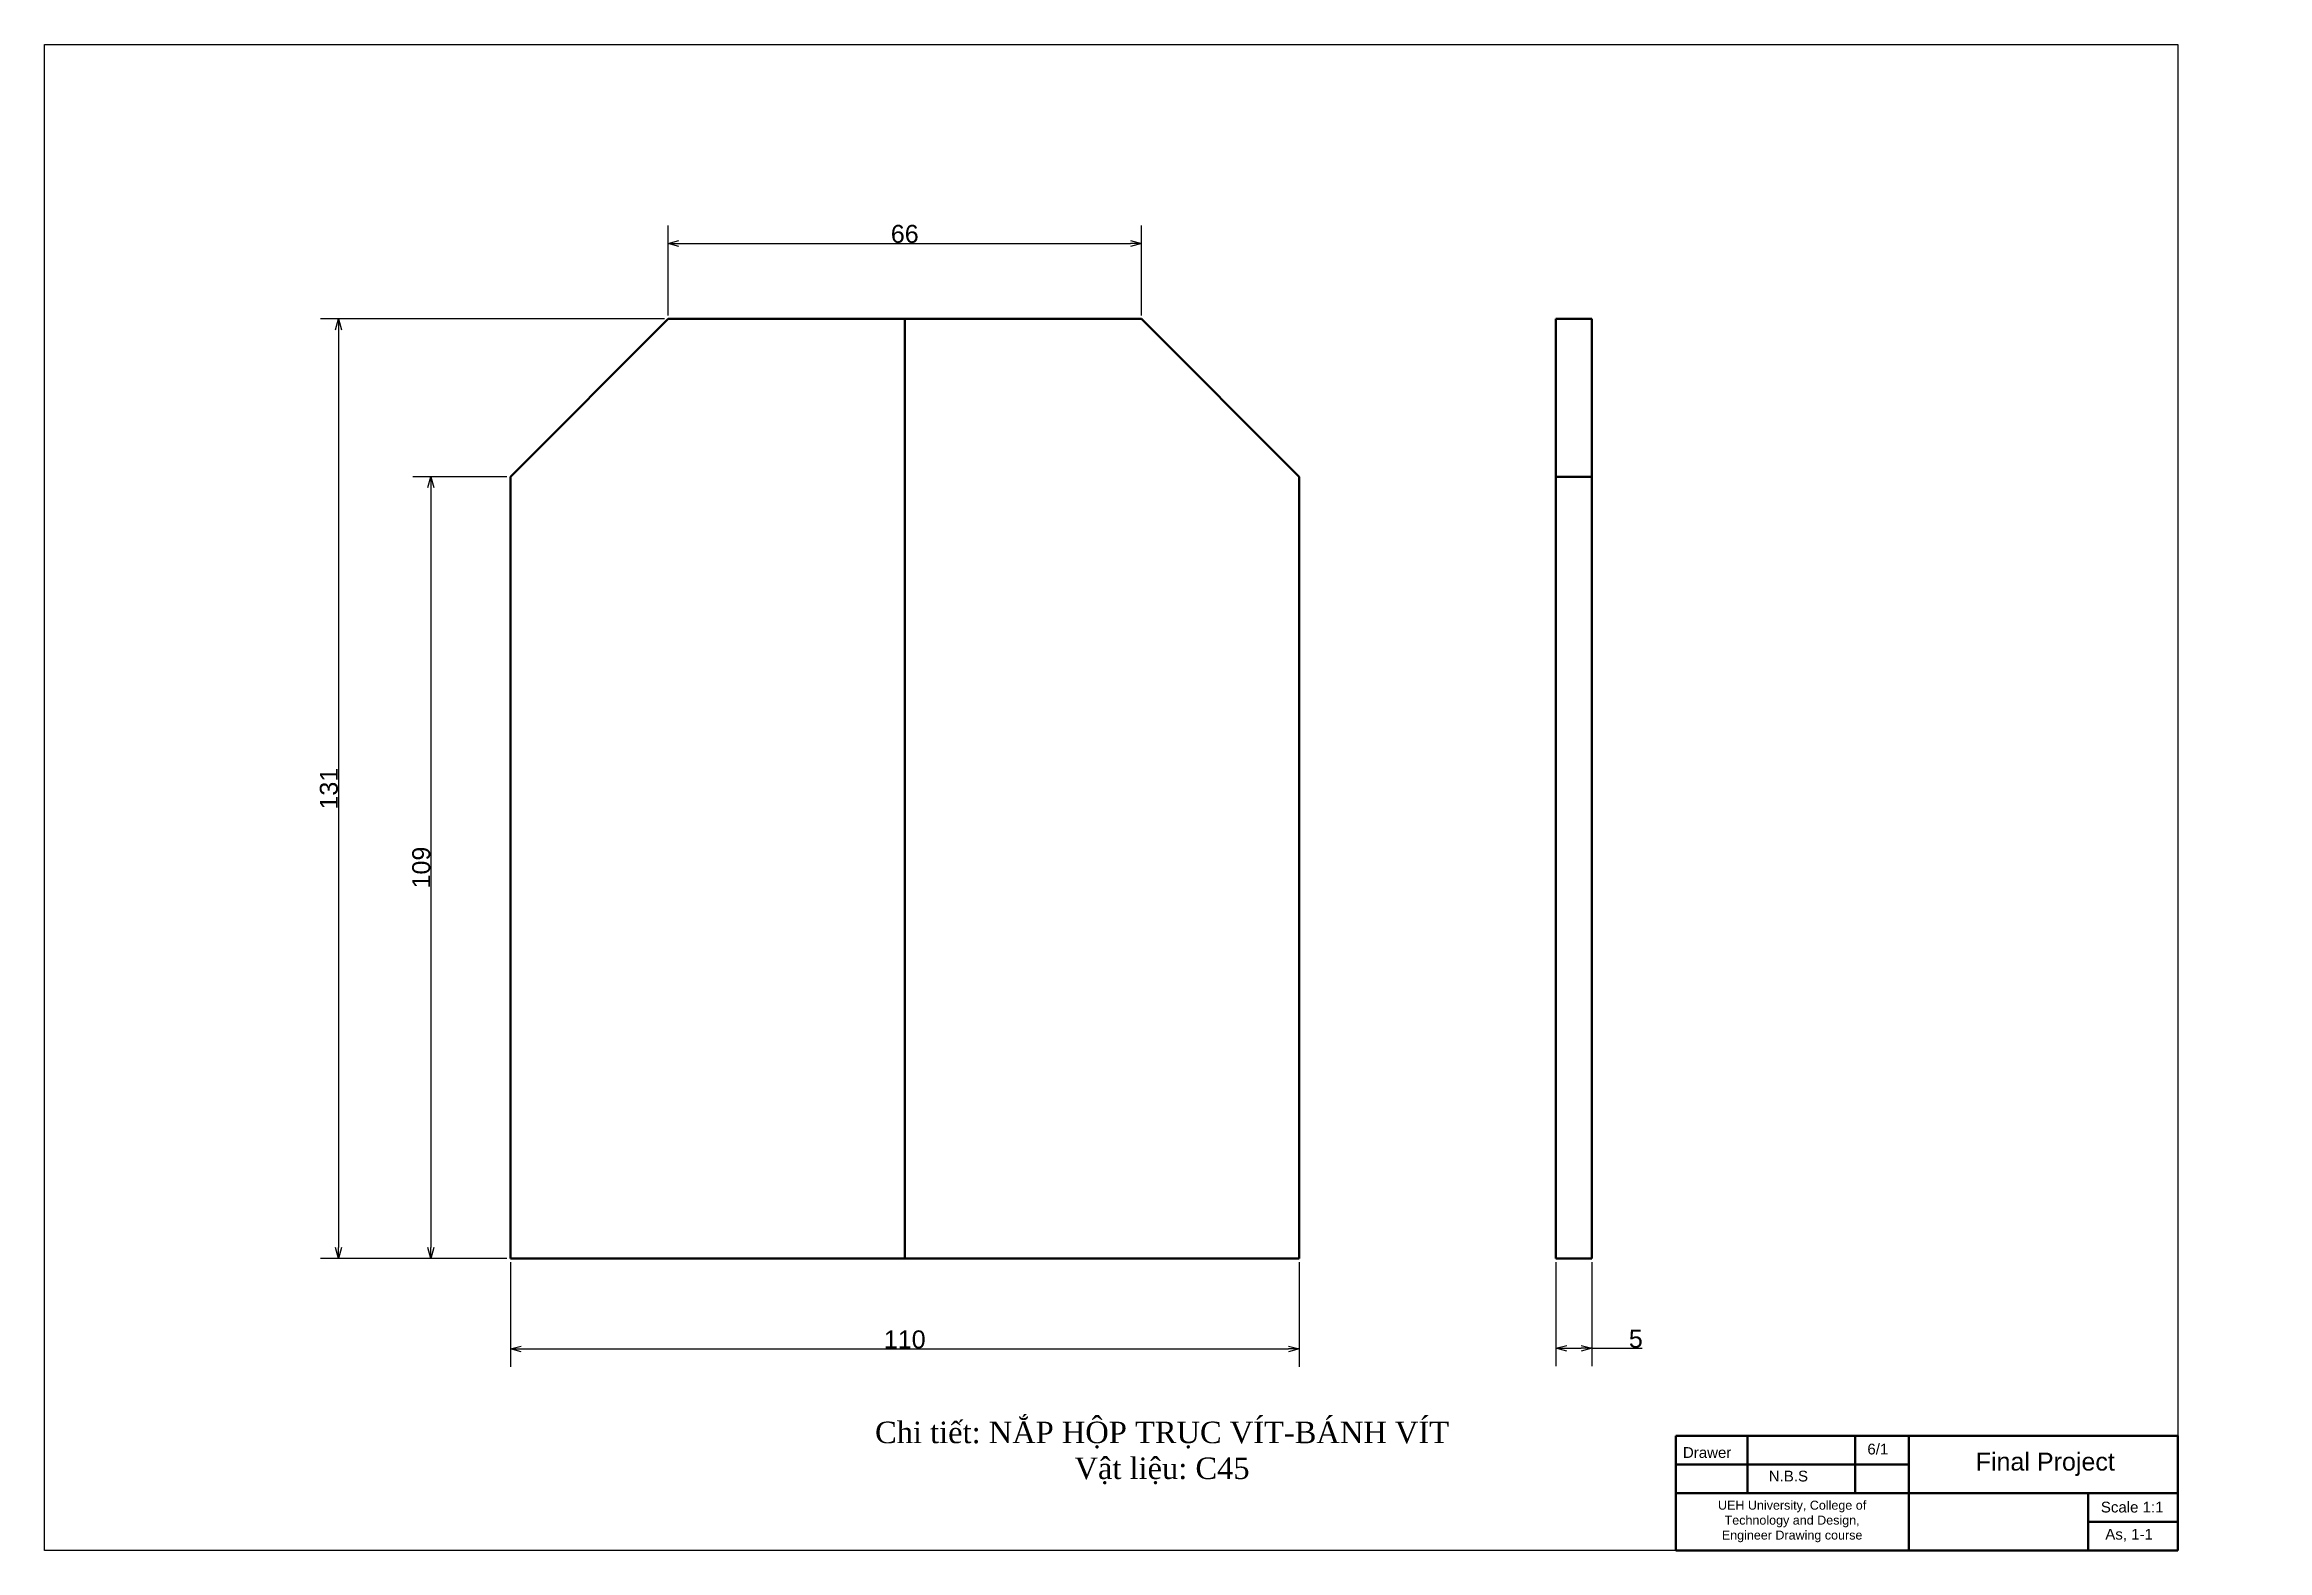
# Model space of a CAD drawing. Header units: inches. Extents: x 632 to 5727, y -9589 to -3994.
# Drawn here: x 2422 to 3042, y -5081 to -4661 of the extents above; entities that cross this region are included whole.
import ezdxf

# ---------------------------------------------------------------- set-up
doc = ezdxf.new("R2010")
doc.units = ezdxf.units.IN
doc.header["$MEASUREMENT"] = 0
doc.layers.add('Dimension line', color=3, linetype='Continuous', lineweight=25, plot=False)
doc.layers.add('visible line', color=7, linetype='Continuous', lineweight=50, plot=False)
doc.styles.get("Standard").update_dxf_attribs({"font": 'arial.ttf'})
doc.dimstyles.new('ISO A3', dxfattribs={"dimtxt": 5, "dimasz": 3, "dimexe": 5, "dimexo": 1, "dimgap": 0.09, "dimtad": 1, "dimtoh": 1, "dimdec": 0, "dimzin": 0, "dimdsep": 46, "dimtxsty": 'Standard', "dimblk": 'OPEN30', "dimcen": 0.09, "dimclrd": 256, "dimclre": 256, "dimadec": 0, "dimazin": 0, "dimtfac": 1, "dimtdec": 0, "dimtofl": 0, "dimtmove": 0, "dimatfit": 3, "dimldrblk": 'OPEN30', "dimfxl": 1, "dimtolj": 1, "dimtzin": 0, "dimarcsym": 0})

msp = doc.modelspace()

# ---------------------------------------------------------------- texts
at = {"color": 1, "insert": (2654.83431, -5044.78723), "char_height": 6, "attachment_point": 1}
msp.add_mtext_dynamic_manual_height_columns('\\pxqc;{\\fTimes New Roman|b0|i0|c0|p18;\\C256;Chi tiết: NẮP HỘP TRỤC VÍT-BÁNH VÍT\\PVật liệu: C45}', width=157.858251, gutter_width=1, heights=[0], dxfattribs=at)
at = {"layer": 'Dimension line', "insert": (2879.04737, -5051.89671), "char_height": 3, "attachment_point": 1}
msp.add_mtext_dynamic_manual_height_columns('{\\C0;Drawer}', width=33.9958744, gutter_width=25, heights=[2.28621], dxfattribs=at)
at = {"layer": 'visible line', "attachment_point": 1}
for s, width, heights, insert, char_height in [('6/1', 33.9958744, [2.28621], (2930.49469, -5050.93612), 3), ('Final Project', 49.9491703, [0], (2960.69928, -5053.43418), 5), ('N.B.S', 33.9958744, [2.28621], (2902.99451, -5058.47194), 3), ('\\pxqc;UEH University, College of Technology and Design, \\PEngineer Drawing course ', 58.9083844, [19.15756], (2880.04481, -5066.83423), 2.5), ('Scale 1:1', 33.9958744, [2.28621], (2995.61956, -5067.12128), 3), ('As, 1-1', 33.9958744, [2.28621], (2996.85142, -5074.69144), 3)]:
    msp.add_mtext_dynamic_manual_height_columns(s, width=width, gutter_width=25, heights=heights, dxfattribs=dict(at, insert=insert, char_height=char_height))

# ---------------------------------------------------------------- blocks, each defined once
blk = doc.blocks.new('_Open30')
at = {"color": 0, "linetype": 'ByBlock', "lineweight": -2}
for p, q in [((-1, 0.27), (0, 0)), ((0, 0), (-1, -0.27)), ((0, 0), (-1, 0))]:
    blk.add_line(p, q, dxfattribs=at)
blk = doc.blocks.new('*D99')
at = {"layer": 'Defpoints', "color": 0, "transparency": 16777216}
for p in [(2728, -4716.22), (2596, -4737.27), (2728, -4737.27)]:
    blk.add_point(p, dxfattribs=at)
at = {"layer": 'Dimension line', "lineweight": -2, "transparency": 16777216}
for p, q in [((2596, -4736.27), (2596, -4711.22)), ((2728, -4736.27), (2728, -4711.22)), ((2599, -4716.22), (2725, -4716.22))]:
    blk.add_line(p, q, dxfattribs=at)
at = {"layer": 'Dimension line', "lineweight": -2, "transparency": 16777216, "xscale": 3, "yscale": 3, "zscale": 3, "rotation": 180}
blk.add_blockref('_Open30', (2596, -4716.22), dxfattribs=at)
at = {"layer": 'Dimension line', "lineweight": -2, "transparency": 16777216, "xscale": 3, "yscale": 3, "zscale": 3}
blk.add_blockref('_Open30', (2728, -4716.22), dxfattribs=at)
at = {"layer": 'Dimension line', "color": 0, "transparency": 16777216, "insert": (2662, -4713.58), "char_height": 5, "attachment_point": 5}
blk.add_mtext('\\A1;66', dxfattribs=at)
blk = doc.blocks.new('*D100')
at = {"layer": 'Defpoints', "color": 0, "transparency": 16777216}
for p in [(2552, -4781.27), (2529.8, -4999.27), (2552, -4999.27)]:
    blk.add_point(p, dxfattribs=at)
at = {"layer": 'Dimension line', "lineweight": -2, "transparency": 16777216}
for p, q in [((2551, -4781.27), (2524.8, -4781.27)), ((2529.8, -4784.27), (2529.8, -4996.27)), ((2551, -4999.27), (2524.8, -4999.27))]:
    blk.add_line(p, q, dxfattribs=at)
at = {"layer": 'Dimension line', "lineweight": -2, "transparency": 16777216, "xscale": 3, "yscale": 3, "zscale": 3}
for p, rotation in [((2529.8, -4781.27), 90), ((2529.8, -4999.27), 270)]:
    blk.add_blockref('_Open30', p, dxfattribs=dict(at, rotation=rotation))
at = {"layer": 'Dimension line', "color": 0, "transparency": 16777216, "insert": (2527.16, -4890.27), "char_height": 5, "attachment_point": 5, "rotation": 90}
blk.add_mtext('\\A1;109', dxfattribs=at)
blk = doc.blocks.new('*D101')
at = {"layer": 'Defpoints', "color": 0, "transparency": 16777216}
for p in [(2596, -4737.27), (2504.05, -4999.27), (2552, -4999.27)]:
    blk.add_point(p, dxfattribs=at)
at = {"layer": 'Dimension line', "lineweight": -2, "transparency": 16777216}
for p, q in [((2595, -4737.27), (2499.05, -4737.27)), ((2504.05, -4740.27), (2504.05, -4996.27)), ((2551, -4999.27), (2499.05, -4999.27))]:
    blk.add_line(p, q, dxfattribs=at)
at = {"layer": 'Dimension line', "lineweight": -2, "transparency": 16777216, "xscale": 3, "yscale": 3, "zscale": 3}
for p, rotation in [((2504.05, -4737.27), 90), ((2504.05, -4999.27), 270)]:
    blk.add_blockref('_Open30', p, dxfattribs=dict(at, rotation=rotation))
at = {"layer": 'Dimension line', "color": 0, "transparency": 16777216, "insert": (2501.4, -4868.27), "char_height": 5, "attachment_point": 5, "rotation": 90}
blk.add_mtext('\\A1;131', dxfattribs=at)
blk = doc.blocks.new('*D102')
at = {"layer": 'Defpoints', "color": 0, "transparency": 16777216}
for p in [(2552, -4999.27), (2772, -4999.27), (2772, -5024.52)]:
    blk.add_point(p, dxfattribs=at)
at = {"layer": 'Dimension line', "lineweight": -2, "transparency": 16777216}
for p, q in [((2552, -5000.27), (2552, -5029.52)), ((2772, -5000.27), (2772, -5029.52)), ((2555, -5024.52), (2769, -5024.52))]:
    blk.add_line(p, q, dxfattribs=at)
at = {"layer": 'Dimension line', "lineweight": -2, "transparency": 16777216, "xscale": 3, "yscale": 3, "zscale": 3, "rotation": 180}
blk.add_blockref('_Open30', (2552, -5024.52), dxfattribs=at)
at = {"layer": 'Dimension line', "lineweight": -2, "transparency": 16777216, "xscale": 3, "yscale": 3, "zscale": 3}
blk.add_blockref('_Open30', (2772, -5024.52), dxfattribs=at)
at = {"layer": 'Dimension line', "color": 0, "transparency": 16777216, "insert": (2662, -5021.88), "char_height": 5, "attachment_point": 5}
blk.add_mtext('\\A1;110', dxfattribs=at)
blk = doc.blocks.new('*D103')
at = {"layer": 'Defpoints', "color": 0, "transparency": 16777216}
for p in [(2843.64, -4999.27), (2853.64, -4999.27), (2853.64, -5024.34)]:
    blk.add_point(p, dxfattribs=at)
at = {"layer": 'Dimension line', "lineweight": -2, "transparency": 16777216}
for p, q in [((2843.64, -5000.27), (2843.64, -5029.34)), ((2853.64, -5000.27), (2853.64, -5029.34)), ((2846.64, -5024.34), (2850.64, -5024.34)), ((2853.64, -5024.34), (2867.66, -5024.34))]:
    blk.add_line(p, q, dxfattribs=at)
at = {"layer": 'Dimension line', "lineweight": -2, "transparency": 16777216, "xscale": 3, "yscale": 3, "zscale": 3, "rotation": 180}
blk.add_blockref('_Open30', (2843.64, -5024.34), dxfattribs=at)
at = {"layer": 'Dimension line', "lineweight": -2, "transparency": 16777216, "xscale": 3, "yscale": 3, "zscale": 3}
blk.add_blockref('_Open30', (2853.64, -5024.34), dxfattribs=at)
at = {"layer": 'Dimension line', "color": 0, "transparency": 16777216, "insert": (2865.91, -5021.7), "char_height": 5, "attachment_point": 5}
blk.add_mtext('\\A1;5', dxfattribs=at)

# ---------------------------------------------------------------- dimensions: what is measured, and where the dimension line sits
at = {"layer": 'Dimension line'}
for base, p1, p2, text, picture, middle in [((2727.996, -4716.22015), (2595.996, -4737.26588), (2727.996, -4737.26588), '66', '*D99', (2661.996, -4713.57729)), ((2771.996, -5024.52137), (2551.996, -4999.26588), (2771.996, -4999.26588), '110', '*D102', (2661.996, -5021.87851))]:
    dim = msp.add_linear_dim(base=base, p1=p1, p2=p2, text=text, dimstyle='ISO A3', dxfattribs=at)
    dim.commit()
    dim.dimension.update_dxf_attribs({"geometry": picture, "text_midpoint": middle})
dim = msp.add_linear_dim(base=(2504.04945, -4999.26588), p1=(2595.996, -4737.26588), p2=(2551.996, -4999.26588), angle=90, text='131', dimstyle='ISO A3', dxfattribs=at)
dim.commit()
dim.dimension.update_dxf_attribs({"geometry": '*D101', "text_midpoint": (2504.04945, -4868.26588), "dimtype": 160})
dim = msp.add_linear_dim(base=(2529.79979, -4999.26588), p1=(2551.996, -4781.26588), p2=(2551.996, -4999.26588), angle=90, text='109', dimstyle='ISO A3', dxfattribs=at)
dim.commit()
dim.dimension.update_dxf_attribs({"geometry": '*D100', "text_midpoint": (2527.15692, -4890.26588)})
dim = msp.add_linear_dim(base=(2853.6364, -5024.33552), p1=(2843.6364, -4999.26588), p2=(2853.6364, -4999.26588), text='5', dimstyle='ISO A3', dxfattribs=at)
dim.commit()
dim.dimension.update_dxf_attribs({"geometry": '*D103', "text_midpoint": (2865.91303, -5024.33552), "dimtype": 160})

# ---------------------------------------------------------------- linework, layer by layer
msp.add_lwpolyline([(2422.05182, -4660.73081), (3017.05182, -4660.73081), (3017.05182, -5080.73081), (2422.05182, -5080.73081)], close=True)
at = {"layer": 'visible line'}
for p, q in [((2595.996, -4737.26588), (2551.996, -4781.26588)), ((2595.996, -4737.26588), (2727.996, -4737.26588)), ((2661.996, -4999.26588), (2661.996, -4737.26588)), ((2727.996, -4737.26588), (2771.996, -4781.26588)), ((2843.6364, -4999.26588), (2843.6364, -4737.26588)), ((2843.6364, -4737.26588), (2853.6364, -4737.26588)), ((2853.6364, -4737.26588), (2853.6364, -4999.26588)), ((2551.996, -4781.26588), (2551.996, -4999.26588)), ((2771.996, -4999.26588), (2771.996, -4781.26588)), ((2843.6364, -4781.26588), (2853.6364, -4781.26588)), ((2551.996, -4999.26588), (2771.996, -4999.26588)), ((2853.6364, -4999.26588), (2843.6364, -4999.26588)), ((2877.05182, -5048.73081), (3017.05182, -5048.73081))]:
    msp.add_line(p, q, dxfattribs=at)
at = {"layer": 'visible line', "lineweight": 50}
for p, q in [((3017.05182, -5048.73081), (2877.05182, -5048.73081)), ((2877.05182, -5048.73081), (2877.05182, -5080.73081)), ((2927.05182, -5048.73081), (2897.05182, -5048.73081)), ((2927.05182, -5048.73081), (2897.05182, -5048.73081)), ((2897.05182, -5048.73081), (2897.05182, -5064.73081)), ((2942.05182, -5048.73081), (2927.05182, -5048.73081)), ((2942.05182, -5048.73081), (2927.05182, -5048.73081)), ((2927.05182, -5048.73081), (2927.05182, -5064.73081)), ((2942.05182, -5080.73081), (2942.05182, -5048.73081)), ((3017.05182, -5080.73081), (3017.05182, -5048.73081)), ((2942.05182, -5056.73081), (2877.05182, -5056.73081)), ((2897.05182, -5056.73081), (2942.05182, -5056.73081)), ((2897.05182, -5064.73081), (2877.05182, -5064.73081)), ((2877.05182, -5064.73081), (2942.05182, -5064.73081)), ((2942.05182, -5064.73081), (3017.05182, -5064.73081)), ((3017.05182, -5064.73081), (2992.05182, -5064.73081)), ((2992.05182, -5064.73081), (2992.05182, -5080.73081)), ((2992.05182, -5072.73081), (3017.05182, -5072.73081)), ((2877.05182, -5080.73081), (3017.05182, -5080.73081)), ((2877.05182, -5080.73081), (2942.05182, -5080.73081))]:
    msp.add_line(p, q, dxfattribs=at)

msp.set_redraw_order([(e.dxf.handle, doc.entitydb.next_handle()) for e in msp.query("TEXT MTEXT ATTDEF DIMENSION ARC_DIMENSION")])  # texts and dimensions are drawn at this point

doc.saveas('drawing.dxf')
